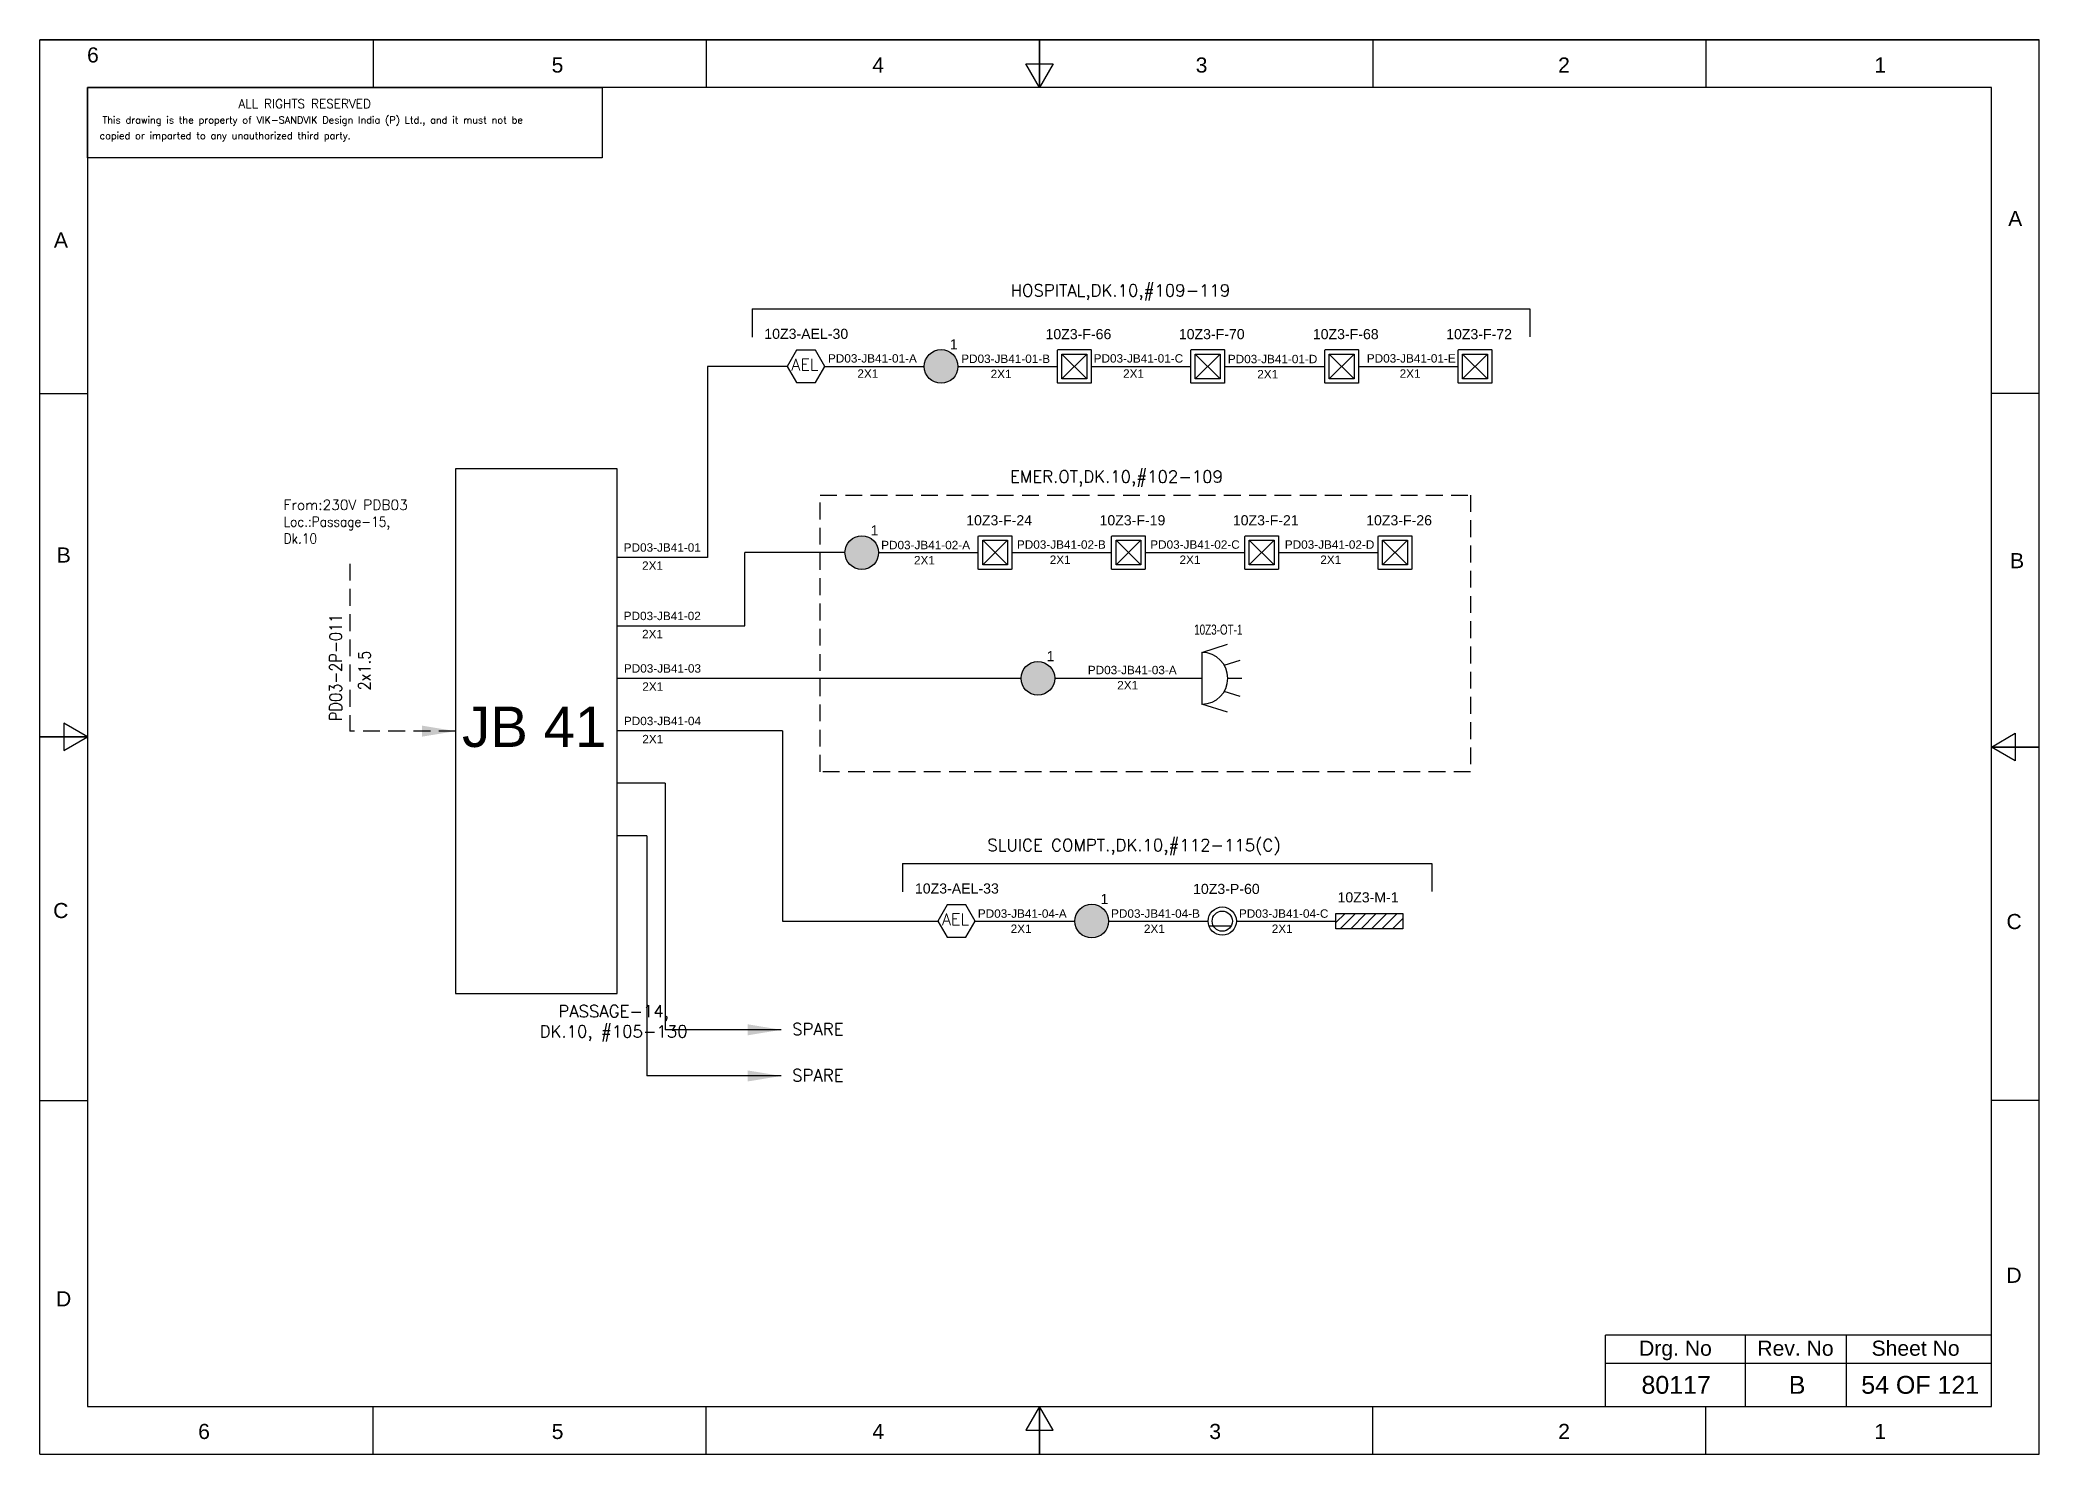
# Model space of a CAD drawing. Header units: inches. Extents: x -3311 to 1429, y -713 to 2436.
# Drawn here: x -11.2 to 285.8, y 1220.8 to 1430.8 of the extents above; entities that cross this region are included whole.
import ezdxf
from ezdxf.enums import TextEntityAlignment as Align

# ---------------------------------------------------------------- set-up
doc = ezdxf.new("R2010")
doc.units = ezdxf.units.IN
doc.linetypes.add('HIDDEN', pattern=[0.375, 0.25, -0.125])
doc.linetypes.add('SOLID', pattern=[0])
for name, color, linetype, lineweight in [('ELEC_TXT-025', 1, 'Continuous', 25), ('HEL-025', 1, 'Continuous', 25), ('HEL-035', 2, 'Continuous', 35)]:
    doc.layers.add(name, color=color, linetype=linetype, lineweight=lineweight)
for name, color, linetype in [('Fmount', 7, 'Continuous'), ('LINE', 3, 'SOLID'), ('MirL', 7, 'Continuous'), ('oL', 7, 'Continuous')]:
    doc.layers.add(name, color=color, linetype=linetype)
doc.styles.add('_NORMAL', font='arial.ttf')
doc.styles.add('ROMANS', font='simplex.shx', dxfattribs={"width": 0.88})
doc.styles.get("Standard").update_dxf_attribs({"font": 'arial.ttf'})
doc.dimstyles.get("Standard").update_dxf_attribs({"dimtxt": 0.18, "dimasz": 0.18, "dimexe": 0.18, "dimexo": 0.0625, "dimgap": 0.09, "dimtad": 0, "dimtih": 1, "dimtoh": 1, "dimdec": 4, "dimzin": 0, "dimdsep": 46, "dimtxsty": 'Standard', "dimcen": 0.09, "dimadec": 0, "dimazin": 0, "dimtfac": 1, "dimtdec": 4, "dimtofl": 0, "dimtmove": 0, "dimatfit": 3, "dimfxl": 1, "dimtolj": 1, "dimtzin": 0, "dimarcsym": 0})
pattern_1 = [(0, (0, 0), (0, 6.985), [5.08, -1.905]), (90, (0, 0), (-6.985, 4e-16), [5.08, -1.905])]

msp = doc.modelspace()

# ---------------------------------------------------------------- texts
at = {"color": 7}
for s, p in [('PD03-JB41-01-A', (105.908217722952, 1382.910476861549)), ('PD03-JB41-01-B', (125.7029251303938, 1382.855423114433, -0.0270609315187806)), ('PD03-JB41-01-C', (145.3800316675169, 1382.910450088124, -0.0270609315187806)), ('PD03-JB41-01-D', (165.3150874763396, 1382.816134876675)), ('PD03-JB41-01-E', (185.964262142792, 1382.91047686155)), ('2X1', (110.2789262787228, 1380.656322985003)), ('2X1', (130.0736336852496, 1380.601201621621, -0.0270609315187806)), ('2X1', (149.7507402225437, 1380.656255368737)), ('2X1', (169.68579603127, 1380.56193102447)), ('2X1', (190.837648688861, 1380.656322985004)), ('PD03-JB41-01', (75.55708011030947, 1354.819055829307)), ('PD03-JB41-02-A', (113.8107645879008, 1355.183029952788)), ('PD03-JB41-02-B', (133.9804456667571, 1355.256436626238)), ('PD03-JB41-02-C', (153.7870626730109, 1355.256436626238)), ('PD03-JB41-02-D', (173.7841147950112, 1355.256436626238)), ('2X1', (78.28802285057645, 1352.125412037262)), ('2X1', (118.6841511339698, 1352.928876076243)), ('2X1', (138.8538322128261, 1353.002282749693)), ('2X1', (158.1375329250386, 1353.002215133426)), ('2X1', (179.0486857895939, 1353.002282749692)), ('PD03-JB41-02', (75.55708011030947, 1344.652008799331)), ('2X1', (78.28802285057645, 1341.958365007286)), ('PD03-JB41-03', (75.58731433827779, 1336.8503776634)), ('PD03-JB41-03-A', (144.5075558646494, 1336.612725282615)), ('2X1', (78.31825707854478, 1334.156733871355)), ('2X1', (148.8782644204184, 1334.35857140607)), ('PD03-JB41-04', (75.58731433827779, 1329.048746527468)), ('2X1', (78.31825707854478, 1326.355102735423)), ('PD03-JB41-04-A', (128.1737635830359, 1300.434630090135)), ('PD03-JB41-04-B', (147.9691805892889, 1300.434630090135)), ('PD03-JB41-04-C', (166.9645975955427, 1300.434630090135)), ('2X1', (133.0471501291049, 1298.180476213589)), ('2X1', (152.842567135358, 1298.18047621359)), ('2X1', (171.8379841416135, 1298.18047621359))]:
    msp.add_text(s, height=1.25, dxfattribs=at).set_placement(p)
at = {"color": 7, "lineweight": 30}
msp.add_text('JB 41 ', height=6, dxfattribs=at).set_placement((63.41650285666766, 1328.808055707345), align=Align.MIDDLE_CENTER)
at = {"color": 7}
for s, height, p in [('Drg. No', 2.245994999999999, (231.8119764817238, 1236.488866579205)), ('Rev. No', 2.245994999999999, (249.6495921106653, 1236.488866579205)), ('Sheet No', 2.245994999999999, (267.4909935545547, 1236.488866579205)), ('80117', 2.65275, (231.9196718936946, 1231.043750887067)), ('B', 2.65275, (249.8903424772798, 1231.043750887068)), ('54 OF 121', 2.65275, (268.1768600272572, 1231.043750887068))]:
    msp.add_text(s, height=height, dxfattribs=at).set_placement(p, align=Align.MIDDLE_CENTER)
at = {"color": 7, "char_height": 1.8, "attachment_point": 1, "style": '_NORMAL'}
for s, insert, width in [('{\\Fromans|c0;\\C2;HOSPITAL,DK.10,#109-119}', (133.0387134212542, 1394.530402283822, 0.2161197692336398), 74.17760965465446), ('{\\Fromans|c0;\\C2;EMER.OT,DK.10,#102-109}', (132.9564304575033, 1366.876362048511, 0.2161197692336398), 74.17760965465446), ('{\\Fromans|c0;\\C2;SLUICE COMPT.,DK.10,#112-115(C)}', (129.5657263134344, 1312.127962185858, 0.2161197692336398), 74.17760965465446), ('{\\Fromans|c0;\\C2;SPARE}', (100.5781563801538, 1284.78741103963), 8.165826236390785), ('{\\Fromans|c0;\\C2;SPARE}', (100.5781563801538, 1277.931782139831), 8.165826236390785)]:
    msp.add_mtext(s, dxfattribs=dict(at, insert=insert, width=width))
at = {"color": 7, "insert": (25.02625782610812, 1362.522710931429), "char_height": 1.5, "width": 36.88843007146136, "attachment_point": 1}
msp.add_mtext('{\\Fromans|c0;\\C2;From:230V PDB03 \\P\\Fsimplex|c0;\\W0.88;Loc.:Passage-15,      \\PDk.10}', dxfattribs=at)
at = {"color": 7, "insert": (31.86062242424123, 1329.653014345566), "char_height": 1.8, "width": 17.12963194783359, "attachment_point": 1, "rotation": 90, "style": '_NORMAL'}
msp.add_mtext('{\\Fromans|c0;\\W0.88;PD03-2P-011}', dxfattribs=at)
at = {"color": 7, "insert": (36.13157382437929, 1334.214858950898), "char_height": 1.8, "attachment_point": 1, "rotation": 90, "style": '_NORMAL'}
msp.add_mtext('{\\Fsimplex|c0;\\W0.88;2x1.5}', dxfattribs=at)
at = {"color": 7, "insert": (63.06002315109799, 1287.44655099839), "char_height": 1.8, "attachment_point": 1, "style": '_NORMAL'}
msp.add_mtext('\\pxqc;{\\Fromans|c0;\\C2;PASSAGE-14, \\PDK.10, #105-130}', dxfattribs=at)

# ---------------------------------------------------------------- blocks, each defined once
blk = doc.blocks.new('fr')
at = {"color": 7, "linetype": 'Continuous'}
for p, q in [((33763.99041882888, 4500.404704292372), (33466.99094982888, 4500.404704292372)), ((33466.99094982888, 4500.404704292372), (33763.99041882888, 4500.404704292372)), ((33466.99094982888, 4290.333634292372), (33466.99094982888, 4500.404704292372)), ((33516.49086132888, 4500.404704292372), (33516.49086132888, 4493.331604292372)), ((33565.99077282888, 4500.404704292372), (33565.99077282888, 4493.331604292372)), ((33615.49068432888, 4500.404704292372), (33615.49068432888, 4493.331604292372)), ((33615.49068432888, 4493.331604292372), (33615.49068432888, 4500.404704292372)), ((33615.49068432888, 4500.404704292372), (33615.49068432888, 4493.331604292372)), ((33664.99059582888, 4500.404704292372), (33664.99059582888, 4493.331604292372)), ((33714.49050732888, 4500.404704292372), (33714.49050732888, 4493.331604292372)), ((33763.99041882888, 4290.333634292372), (33763.99041882888, 4500.404704292372)), ((33763.99041882888, 4290.333634292372), (33763.99041882888, 4500.404704292372)), ((33615.49068432888, 4493.331604292372), (33613.44882182088, 4496.868154292371)), ((33613.44882182088, 4496.868154292371), (33617.53254683689, 4496.868154292371)), ((33617.53254683689, 4496.868154292371), (33615.49068432888, 4493.331604292372)), ((33756.91731882888, 4493.331604292372), (33474.06404982888, 4493.331604292372)), ((33474.06404982888, 4493.331604292372), (33474.06404982888, 4297.406734292372)), ((33756.91731882888, 4297.406734292372), (33756.91731882888, 4493.331604292372)), ((33466.99094982888, 4447.886936792373), (33474.06404982888, 4447.886936792373)), ((33763.99041882888, 4447.886936792373), (33756.91731882888, 4447.886936792373)), ((33474.06404982888, 4396.869169292371), (33470.52749982888, 4398.911031800373)), ((33470.52749982888, 4398.911031800373), (33470.52749982888, 4394.827306784372)), ((33466.99094982888, 4396.869169292371), (33474.06404982888, 4396.869169292371)), ((33474.06404982888, 4396.869169292371), (33466.99094982888, 4396.869169292371)), ((33466.99094982888, 4396.869169292371), (33474.06404982888, 4396.869169292371)), ((33470.52749982888, 4394.827306784372), (33474.06404982888, 4396.869169292371)), ((33756.91731882888, 4395.369169292371), (33760.45386882887, 4397.411031800371)), ((33760.45386882887, 4397.411031800371), (33760.45386882887, 4393.327306784372)), ((33763.99041882888, 4395.369169292371), (33756.91731882888, 4395.369169292371)), ((33760.45386882887, 4393.327306784372), (33756.91731882888, 4395.369169292371)), ((33756.91731882888, 4395.369169292371), (33763.99041882888, 4395.369169292371)), ((33763.99041882888, 4395.369169292371), (33756.91731882888, 4395.369169292371)), ((33466.99094982888, 4342.851401792372), (33474.06404982888, 4342.851401792372)), ((33763.99041882888, 4342.851401792372), (33756.91731882888, 4342.851401792372)), ((33474.06404982888, 4297.406734292372), (33756.91731882888, 4297.406734292372)), ((33516.49086132888, 4290.333634292372), (33516.49086132888, 4297.406734292372)), ((33565.99077282888, 4290.333634292372), (33565.99077282888, 4297.406734292372)), ((33615.49068432888, 4297.406734292372), (33613.44882182088, 4293.870184292372)), ((33615.49068432888, 4290.333634292372), (33615.49068432888, 4297.406734292372)), ((33617.53254683689, 4293.870184292372), (33615.49068432888, 4297.406734292372)), ((33615.49068432888, 4297.406734292372), (33615.49068432888, 4290.333634292372)), ((33615.49068432888, 4290.333634292372), (33615.49068432888, 4297.406734292372)), ((33664.99059582888, 4290.333634292372), (33664.99059582888, 4297.406734292372)), ((33714.49050732888, 4290.333634292372), (33714.49050732888, 4297.406734292372)), ((33613.44882182088, 4293.870184292372), (33617.53254683689, 4293.870184292372)), ((33466.99094982888, 4290.333634292372), (33763.99041882888, 4290.333634292372)), ((33466.99094982888, 4290.333634292372), (33763.99041882888, 4290.333634292372))]:
    blk.add_line(p, q, dxfattribs=at)
at = {"color": 7, "style": '_NORMAL'}
for s, p in [('6', (33474.85554122253, 4498.184568051995)), ('5', (33543.88086868043, 4496.684568051995)), ('4', (33591.52292783513, 4496.684568051995)), ('3', (33639.57026672662, 4496.684568051994)), ('2', (33693.41447692277, 4496.684568051995)), ('1', (33740.39470872623, 4496.684568051995)), ('A', (33760.45386882887, 4473.878661882723)), ('A', (33470.10256842159, 4470.684646417788)), ('B', (33470.52499920517, 4423.895143770592)), ('B', (33760.73536651571, 4423.056339053171)), ('C', (33470.08476970382, 4371.074991954313)), ('C', (33760.28539060379, 4369.440827315858)), ('D', (33760.2726824658, 4316.886883350412)), ('D', (33470.50885169667, 4313.392487638034)), ('6', (33491.36728552911, 4293.686598051996)), ('5', (33543.89261298701, 4293.686598051996)), ('4', (33591.53467214172, 4293.686598051996)), ('3', (33641.59491144936, 4293.686598051996)), ('2', (33693.42622122935, 4293.686598051996)), ('1', (33740.40645303282, 4293.686598051996))]:
    blk.add_text(s, height=2.245709249999999, dxfattribs=at).set_placement(p, align=Align.MIDDLE_CENTER)
blk = doc.blocks.new('AEL')
at = {"color": 4}
blk.add_lwpolyline([(989.9752931674598, -190.0937488762077), (992.7522595313308, -190.0937488762077), (994.140742713266, -187.6888254596407), (992.7522595313308, -185.2839020430737), (989.9752931674598, -185.2839020430737), (988.5868099855245, -187.6888254596407)], close=True, dxfattribs=at)
at = {"color": 4, "style": 'ROMANS'}
blk.add_text('AEL', height=1.725, dxfattribs=at).set_placement((989.1959836497424, -188.2711585409042))
blk = doc.blocks.new('AEL_L')
blk.add_blockref('AEL', (0, 0))
blk.add_attdef('TAG_NO', (986.5509174898416, -183.5896636619281), '', height=1.5)
blk = doc.blocks.new('FIXED_KEY_SWITCH')
h = blk.add_hatch(color=1)
h.dxf.hatch_style = 1
edge = h.paths.add_edge_path()
edge.add_arc((848.1293472096052, 1737.458094578189), 2.5, 0, 360)
at = {"color": 1}
blk.add_circle((848.1293472096052, 1737.458094578189), 2.5, dxfattribs=at)
at = {"color": 7, "insert": (849.4370786624187, 1741.499464984656), "char_height": 1.5, "attachment_point": 1, "style": '_NORMAL'}
blk.add_mtext_dynamic_manual_height_columns('1', width=1.5, gutter_width=7.5, heights=[0], dxfattribs=at)
blk = doc.blocks.new('SWT')
blk.add_blockref('FIXED_KEY_SWITCH', (0, 0))
blk.add_attdef('TAG_NO', (844.5529265958943, 1741.112352781243), '', height=1.5)
blk = doc.blocks.new('LED FLUSH MOUNT')
for p, q in [((114817.5814173525, 79431.82363872256), (114604.2757797349, 79218.75747545897)), ((114604.2757797349, 79431.82363872256), (114817.5814173525, 79218.75747545897))]:
    blk.add_line(p, q)
blk.add_lwpolyline([(114571.9285985437, 79470.29055709078), (114849.9285985437, 79470.29055709078, -0.4142135623730951), (114855.9285985437, 79464.29055709078), (114855.9285985437, 79186.29055709078, -0.4142135623730951), (114849.9285985437, 79180.29055709078), (114571.9285985437, 79180.29055709078, -0.4142135623730951), (114565.9285985437, 79186.29055709078), (114565.9285985437, 79464.29055709078, -0.4142135623730951)], format="xyb", close=True)
blk.add_lwpolyline([(114604.2757797349, 79431.82363872256), (114817.5814173525, 79431.82363872256), (114817.5814173525, 79218.75747545897), (114604.2757797349, 79218.75747545897)], close=True)
blk = doc.blocks.new('LED Flush Mounted Light 22W')
blk.add_blockref('LED FLUSH MOUNT', (0, 0))
at = {"style": 'ROMANS', "width": 0.7}
blk.add_attdef('TAG_NO.:', (113905.2667606234, 79578.64476839203), '', height=250, dxfattribs=at)
blk = doc.blocks.new('OT_LIGHT')
for p, q in [((-56174.55618863191, 20908.59047919996), (-55905.04395110873, 20994.5566506596)), ((-56174.55618863191, 20908.59047919996), (-56174.55618863191, 20359.48334976438)), ((-55937.86111846745, 20772.93672569159), (-55770.59393856918, 20826.28984686653)), ((-55900.00262391413, 20634.03691448217), (-55752.02541041709, 20634.03691448217)), ((-55770.56552285744, 20441.60952849213), (-55937.8327027557, 20494.96264966707)), ((-55905.04395110874, 20273.51717830474), (-56174.55618863191, 20359.48334976438))]:
    blk.add_line(p, q)
blk.add_arc((-56174.55618863191, 20634.03691448217), 274.5535647177894, 270, 90)
blk = doc.blocks.new('LED_OT_LIGHT')
blk.add_blockref('OT_LIGHT', (0, 0))
at = {"style": 'ROMANS'}
blk.add_attdef('TAG_NO:', (-56637.92130245798, 21171.90033514185), '', height=250, dxfattribs=at)
blk = doc.blocks.new('1')
h = blk.add_hatch()
h.set_pattern_fill('ANGLE', color=6)
h.set_pattern_definition(pattern_1)
h.paths.add_polyline_path([(303.2302353130694, 2044.429466900096, 1), (306.2249300712715, 2044.429466900096, 1)], flags=0)
h.paths.add_polyline_path([(302.6275826921704, 2044.429466900096, 1), (306.8275826921705, 2044.429466900096, 1)])
h.paths.add_polyline_path([(306.2249300712715, 2044.429466900096, -1), (303.2302353130694, 2044.429466900096, -1)], flags=16)
h = blk.add_hatch()
h.set_pattern_fill('ANGLE', color=6)
h.set_pattern_definition(pattern_1)
h.paths.add_polyline_path([(303.2302353130694, 2044.429466900096, 1), (306.2249300712715, 2044.429466900096, 1)])
at = {"color": 6}
for radius in [2.099999999999999, 1.497347379101032]:
    blk.add_circle((304.7275826921705, 2044.429466900096), radius, dxfattribs=at)
blk = doc.blocks.new('LED PENDENT LIGHT 15W')
blk.add_blockref('1', (0, 0))
blk.add_attdef('TAG_NO', (301.6269754207697, 2048.098214413763), '', height=1.5)
blk = doc.blocks.new('MIR')
h = blk.add_hatch()
h.set_pattern_fill('ANSI31', color=256, scale=500)
h.set_pattern_definition([(45, (0, 0), (-44.19417382415921, 44.19417382415922), [])])
h.paths.add_polyline_path([(109452.1404377762, 30143.02744329074), (110018.6955839356, 30143.02744329074), (110018.6955839356, 30271.99898408988), (109452.1404377762, 30271.99898408988)])
at = {"elevation": -6.433351067640718}
blk.add_lwpolyline([(109452.1404377762, 30271.99898408988), (110018.6955839356, 30271.99898408988), (110018.6955839356, 30143.02744329074), (109452.1404377762, 30143.02744329074)], close=True, dxfattribs=at)
blk = doc.blocks.new('MIRROR LIGHT')
blk.add_blockref('MIR', (0, 0))
at = {"style": 'ROMANS', "width": 0.7}
blk.add_attdef('TAG_NO.:', (108952.0500604236, 30348.2317204356), '', height=250, dxfattribs=at)
blk = doc.blocks.new('A$C4BAD7D21')
at = {"layer": 'HEL-025'}
blk.add_lwpolyline([(-34000.00013845507, -7.23888515495e-05), (-34000.00013845501, 2086.008166713233), (-18713.72949524718, 2086.008166713277), (-18713.72949524724, -7.23888078937e-05)], close=True, dxfattribs=at)
at = {"layer": 'HEL-025', "style": 'ROMANS'}
for s, p in [('This drawing is the property of VIK-SANDVIK Design India (P) Ltd., and it must not be', (-33557.56104603212, 1015.847137906297)), (' copied or imparted to any unauthorized third party.', (-33784.71575493622, 550.1417873854515))]:
    blk.add_text(s, height=210, dxfattribs=at).set_placement(p)
at = {"layer": 'HEL-035', "style": 'ROMANS'}
blk.add_text('     ALL RIGHTS RESERVED', height=262.5, dxfattribs=at).set_placement((-30497.35732344113, 1475.667350434829))

# ---------------------------------------------------------------- linework, layer by layer
for p, q in [((94.62022797926329, 1390.887050720893, -0.0541218630375611), (210.1942301356103, 1390.887050720893, -0.0541218630375611)), ((87.98620987586582, 1382.337976385908), (87.98620987586582, 1353.978961167956)), ((99.86380779100729, 1382.337976385908), (87.98620987586582, 1382.337976385908)), ((93.55703159400944, 1343.81191413798), (93.55703159400944, 1354.683936150597)), ((99.12785331215493, 1328.208651866117), (74.57985953134994, 1328.208651866117)), ((99.12785331215309, 1328.208651866117), (99.12785331215493, 1299.935536287944)), ((81.71484165931544, 1320.407020730185), (74.57985953134994, 1320.407020730185)), ((81.71484165931544, 1320.407020730185), (81.71484165931544, 1283.790417237499)), ((78.99335710084051, 1312.605389594252), (74.57985953134994, 1312.605389594252)), ((78.99335710084051, 1312.605389594253), (78.99335710084051, 1276.9347883377)), ((116.9981999423471, 1308.484610622929, -0.0541218630375611), (195.6306156005594, 1308.484610622929, -0.0541218630375611))]:
    msp.add_line(p, q)
at = {"color": 7, "linetype": 'Continuous'}
for p, q in [((278.7576374947785, 1238.437501925578), (221.4387629910634, 1238.437501925578)), ((221.4387629910634, 1227.841727110023), (221.4387629910634, 1238.437501925578)), ((242.2113646466387, 1227.841727110023), (242.2113646466387, 1238.437501925578)), ((257.2276344022575, 1227.841727110023), (257.2276344022575, 1238.437501925578)), ((221.4387629910634, 1234.2547068541), (278.7576374947785, 1234.2547068541))]:
    msp.add_line(p, q, dxfattribs=at)
msp.add_lwpolyline([(74.57985953134994, 1367.109304113613), (50.57758327617194, 1367.109304113613), (50.57758327617194, 1289.208384827422), (74.57985953134994, 1289.208384827422)], close=True)
at = {"linetype": 'HIDDEN', "ltscale": 10, "elevation": -0.0541218630375611}
msp.add_lwpolyline([(104.7407435651948, 1363.233010485582), (201.3894181201904, 1363.233010485582), (201.3894181201904, 1322.117426357972), (104.7407435651948, 1322.117426357972)], close=True, dxfattribs=at)
at = {"linetype": 'HIDDEN', "ltscale": 10}
msp.add_lwpolyline([(34.84809782069169, 1353.036637787545), (34.84809782069169, 1328.158844470518)], dxfattribs=at)
at = {"layer": 'LINE', "color": 0}
for p, q in [((94.62022797926329, 1390.887050720893, -0.0541218630375611), (94.62022797926329, 1386.697500912088, -0.0541218630375611)), ((210.1942301356103, 1390.915628577371, -0.0541218630375499), (210.1942301356103, 1386.726078768566, -0.0541218630375499)), ((105.4177405187493, 1382.337976385908), (120.2131575250041, 1382.337976385908)), ((125.2131575250041, 1382.337976385908), (140.008574531259, 1382.337976385908)), ((145.019774531258, 1382.337976385908), (159.8151915375128, 1382.337976385908)), ((164.8263915375137, 1382.337976385909), (179.7263511476994, 1382.337976385909)), ((184.7375511477003, 1382.337976385909), (199.5329681539551, 1382.337976385909)), ((113.432713486698, 1354.683936150597), (128.2281304929529, 1354.683936150597)), ((133.2393304929537, 1354.683936150597), (148.0347474992068, 1354.683936150597)), ((153.0459474992076, 1354.683936150597), (167.8413645054624, 1354.683936150597)), ((172.8525645054615, 1354.683936150597), (187.6479815117163, 1354.683936150597)), ((87.98620987586582, 1353.978961167956), (74.57985953134994, 1353.978961167956)), ((74.57985953134994, 1343.81191413798), (93.55703159400944, 1343.81191413798)), ((139.5866743210208, 1336.010478523925), (161.4662592967743, 1336.010478523925)), ((116.9981999423471, 1308.484610622929, -0.0541218630375611), (116.9981999423471, 1304.295060814123, -0.0541218630375611)), ((195.6306156005594, 1308.513188479407, -0.0541218630375499), (195.6306156005594, 1304.323638670602, -0.0541218630375499)), ((99.12785331215493, 1299.935536287944), (122.2417797540911, 1299.935536287944)), ((127.7957124818313, 1299.935536287944), (142.5911294880874, 1299.935536287943)), ((147.5911294880874, 1299.935536287943), (162.386546494341, 1299.935536287944)), ((166.5865464943399, 1299.935536287944), (181.3819635005948, 1299.935536287944))]:
    msp.add_line(p, q, dxfattribs=at)
at = {"layer": 'LINE', "color": 7}
for p, q in [((108.432713486698, 1354.683936150597), (93.55703159400944, 1354.683936150597)), ((74.57985953134994, 1336.010478523925), (134.5866743210208, 1336.010478523925))]:
    msp.add_line(p, q, dxfattribs=at)

# ---------------------------------------------------------------- block references
for name, p in [('fr', (-33478.1596813341, -3069.56500718235)), ('SWT', (-725.4161896846016, -355.1201181922806)), ('SWT', (-737.1966337229077, -382.7741584275918)), ('SWT', (-711.0426728885832, -401.4476160542645)), ('SWT', (-703.0382177215178, -437.5225582902458))]:
    msp.add_blockref(name, p)
ref = msp.add_blockref('AEL_L', (-888.7230021945178, 1570.026801845549))
ref.add_attrib('TAG_NO', '10Z3-AEL-30', (96.44922984676668, 1386.437138183621), dxfattribs={"color": 4, "height": 1.5})
ref = msp.add_blockref('AEL_L', (-866.3450302314342, 1487.624361747585))
ref.add_attrib('TAG_NO', '10Z3-AEL-33', (118.8272018098505, 1304.034698085657), dxfattribs={"color": 4, "height": 1.5})
ref = msp.add_blockref('LED PENDENT LIGHT 15W', (-140.2410361978291, -744.4939306121522))
ref.add_attrib('TAG_NO', '10Z3-P-60', (160.1479099439911, 1303.972879925197), dxfattribs={"height": 1.5})
at = {"layer": 'ELEC_TXT-025', "color": 0, "xscale": 0.005, "yscale": 0.005, "zscale": 0.005}
msp.add_blockref('A$C4BAD7D21', (165.9043691870538, 1413.336556276457), dxfattribs=at)
at = {"layer": 'Fmount'}
ref = msp.add_blockref('LED Flush Mounted Light 22W', (-1839.690671651577, 11.59695555938015), dxfattribs=dict(at, xscale=0.01728, yscale=0.01728, zscale=0.01728))
ref.add_attrib('TAG_NO.:', '10Z3-F-66', dxfattribs={"layer": '0', "height": 1.5}).set_placement((138.2228124526282, 1385.942466372317), align=Align.BOTTOM_LEFT)
ref = msp.add_blockref('LED Flush Mounted Light 22W', (-1819.884054645321, 11.59695555938015), dxfattribs=dict(at, xscale=0.01728, yscale=0.01728, zscale=0.01728))
ref.add_attrib('TAG_NO.:', '10Z3-F-70', dxfattribs={"layer": '0', "height": 1.5}).set_placement((158.0294294588839, 1385.942466372317), align=Align.BOTTOM_LEFT)
ref = msp.add_blockref('LED Flush Mounted Light 22W', (-1799.972895035136, 11.59695555938015), dxfattribs=dict(at, xscale=0.01728, yscale=0.01728, zscale=0.01728))
ref.add_attrib('TAG_NO.:', '10Z3-F-68', dxfattribs={"layer": '0', "height": 1.5}).set_placement((177.9405890690686, 1385.942466372318), align=Align.BOTTOM_LEFT)
ref = msp.add_blockref('LED Flush Mounted Light 22W', (-1780.166278028882, 11.59695555938015), dxfattribs=dict(at, xscale=0.01728, yscale=0.01728, zscale=0.01728))
ref.add_attrib('TAG_NO.:', '10Z3-F-72', dxfattribs={"layer": '0', "height": 1.5}).set_placement((197.7472060753243, 1385.942466372318), align=Align.BOTTOM_LEFT)
ref = msp.add_blockref('LED Flush Mounted Light 22W', (-1851.471115689883, -16.05708467593103), dxfattribs=dict(at, xscale=0.01728, yscale=0.01728, zscale=0.01728))
ref.add_attrib('TAG_NO.:', '10Z3-F-24', dxfattribs={"layer": '0', "height": 1.5}).set_placement((126.4423684143221, 1358.288426137006), align=Align.BOTTOM_LEFT)
ref = msp.add_blockref('LED Flush Mounted Light 22W', (-1831.664498683629, -16.05708467593103), dxfattribs=dict(at, xscale=0.01728, yscale=0.01728, zscale=0.01728))
ref.add_attrib('TAG_NO.:', '10Z3-F-19', dxfattribs={"layer": '0', "height": 1.5}).set_placement((146.2489854205778, 1358.288426137006), align=Align.BOTTOM_LEFT)
ref = msp.add_blockref('LED Flush Mounted Light 22W', (-1811.857881677373, -16.05708467593103), dxfattribs=dict(at, xscale=0.01728, yscale=0.01728, zscale=0.01728))
ref.add_attrib('TAG_NO.:', '10Z3-F-21', dxfattribs={"layer": '0', "height": 1.5}).set_placement((166.0556024268317, 1358.288426137006), align=Align.BOTTOM_LEFT)
ref = msp.add_blockref('LED Flush Mounted Light 22W', (-1792.051264671117, -16.05708467593103), dxfattribs=dict(at, xscale=0.01728, yscale=0.01728, zscale=0.01728))
ref.add_attrib('TAG_NO.:', '10Z3-F-26', dxfattribs={"layer": '0', "height": 1.5}).set_placement((185.8622194330873, 1358.288426137006), align=Align.BOTTOM_LEFT)
at = {"layer": 'MirL'}
ref = msp.add_blockref('MIRROR LIGHT', (-1734.030494160488, 771.3040550483638, 0.1125836436837125), dxfattribs=dict(at, xscale=0.0175, yscale=0.0175, zscale=0.0175))
ref.add_attrib('TAG_NO.:', '10Z3-M-1', dxfattribs={"layer": '0', "height": 1.5}).set_placement((181.6053474113105, 1302.270363764099, -0.1125759231901261), align=Align.BOTTOM_LEFT)
at = {"layer": 'oL'}
ref = msp.add_blockref('LED_OT_LIGHT', (947.9100459376203, 1047.133961721174), dxfattribs=dict(at, xscale=0.014, yscale=0.014, zscale=0.014))
ref.add_attrib('TAG_NO:', '10Z3-OT-1', (160.31119179921, 1342.493881037244), dxfattribs={"layer": '0', "height": 1.5, "width": 0.7})

msp.set_redraw_order([(e.dxf.handle, doc.entitydb.next_handle()) for e in msp.query("TEXT MTEXT ATTDEF DIMENSION ARC_DIMENSION")])  # texts and dimensions are drawn at this point

# ---------------------------------------------------------------- leaders
at = {"linetype": 'HIDDEN', "ltscale": 10}
msp.add_leader([(50.57758327617194, 1328.158844470518), (34.84809782069169, 1328.158844470518)], dimstyle='Standard', override={"dimasz": 5, "dimarcsym": 1}, dxfattribs=at)
for points in [[(98.95871874150178, 1283.790417237499), (81.71484165931544, 1283.790417237499)], [(98.95871874150178, 1276.9347883377), (78.99335710084051, 1276.9347883377)]]:
    msp.add_leader(points, dimstyle='Standard', override={"dimasz": 5, "dimarcsym": 1})

doc.saveas('drawing.dxf')
